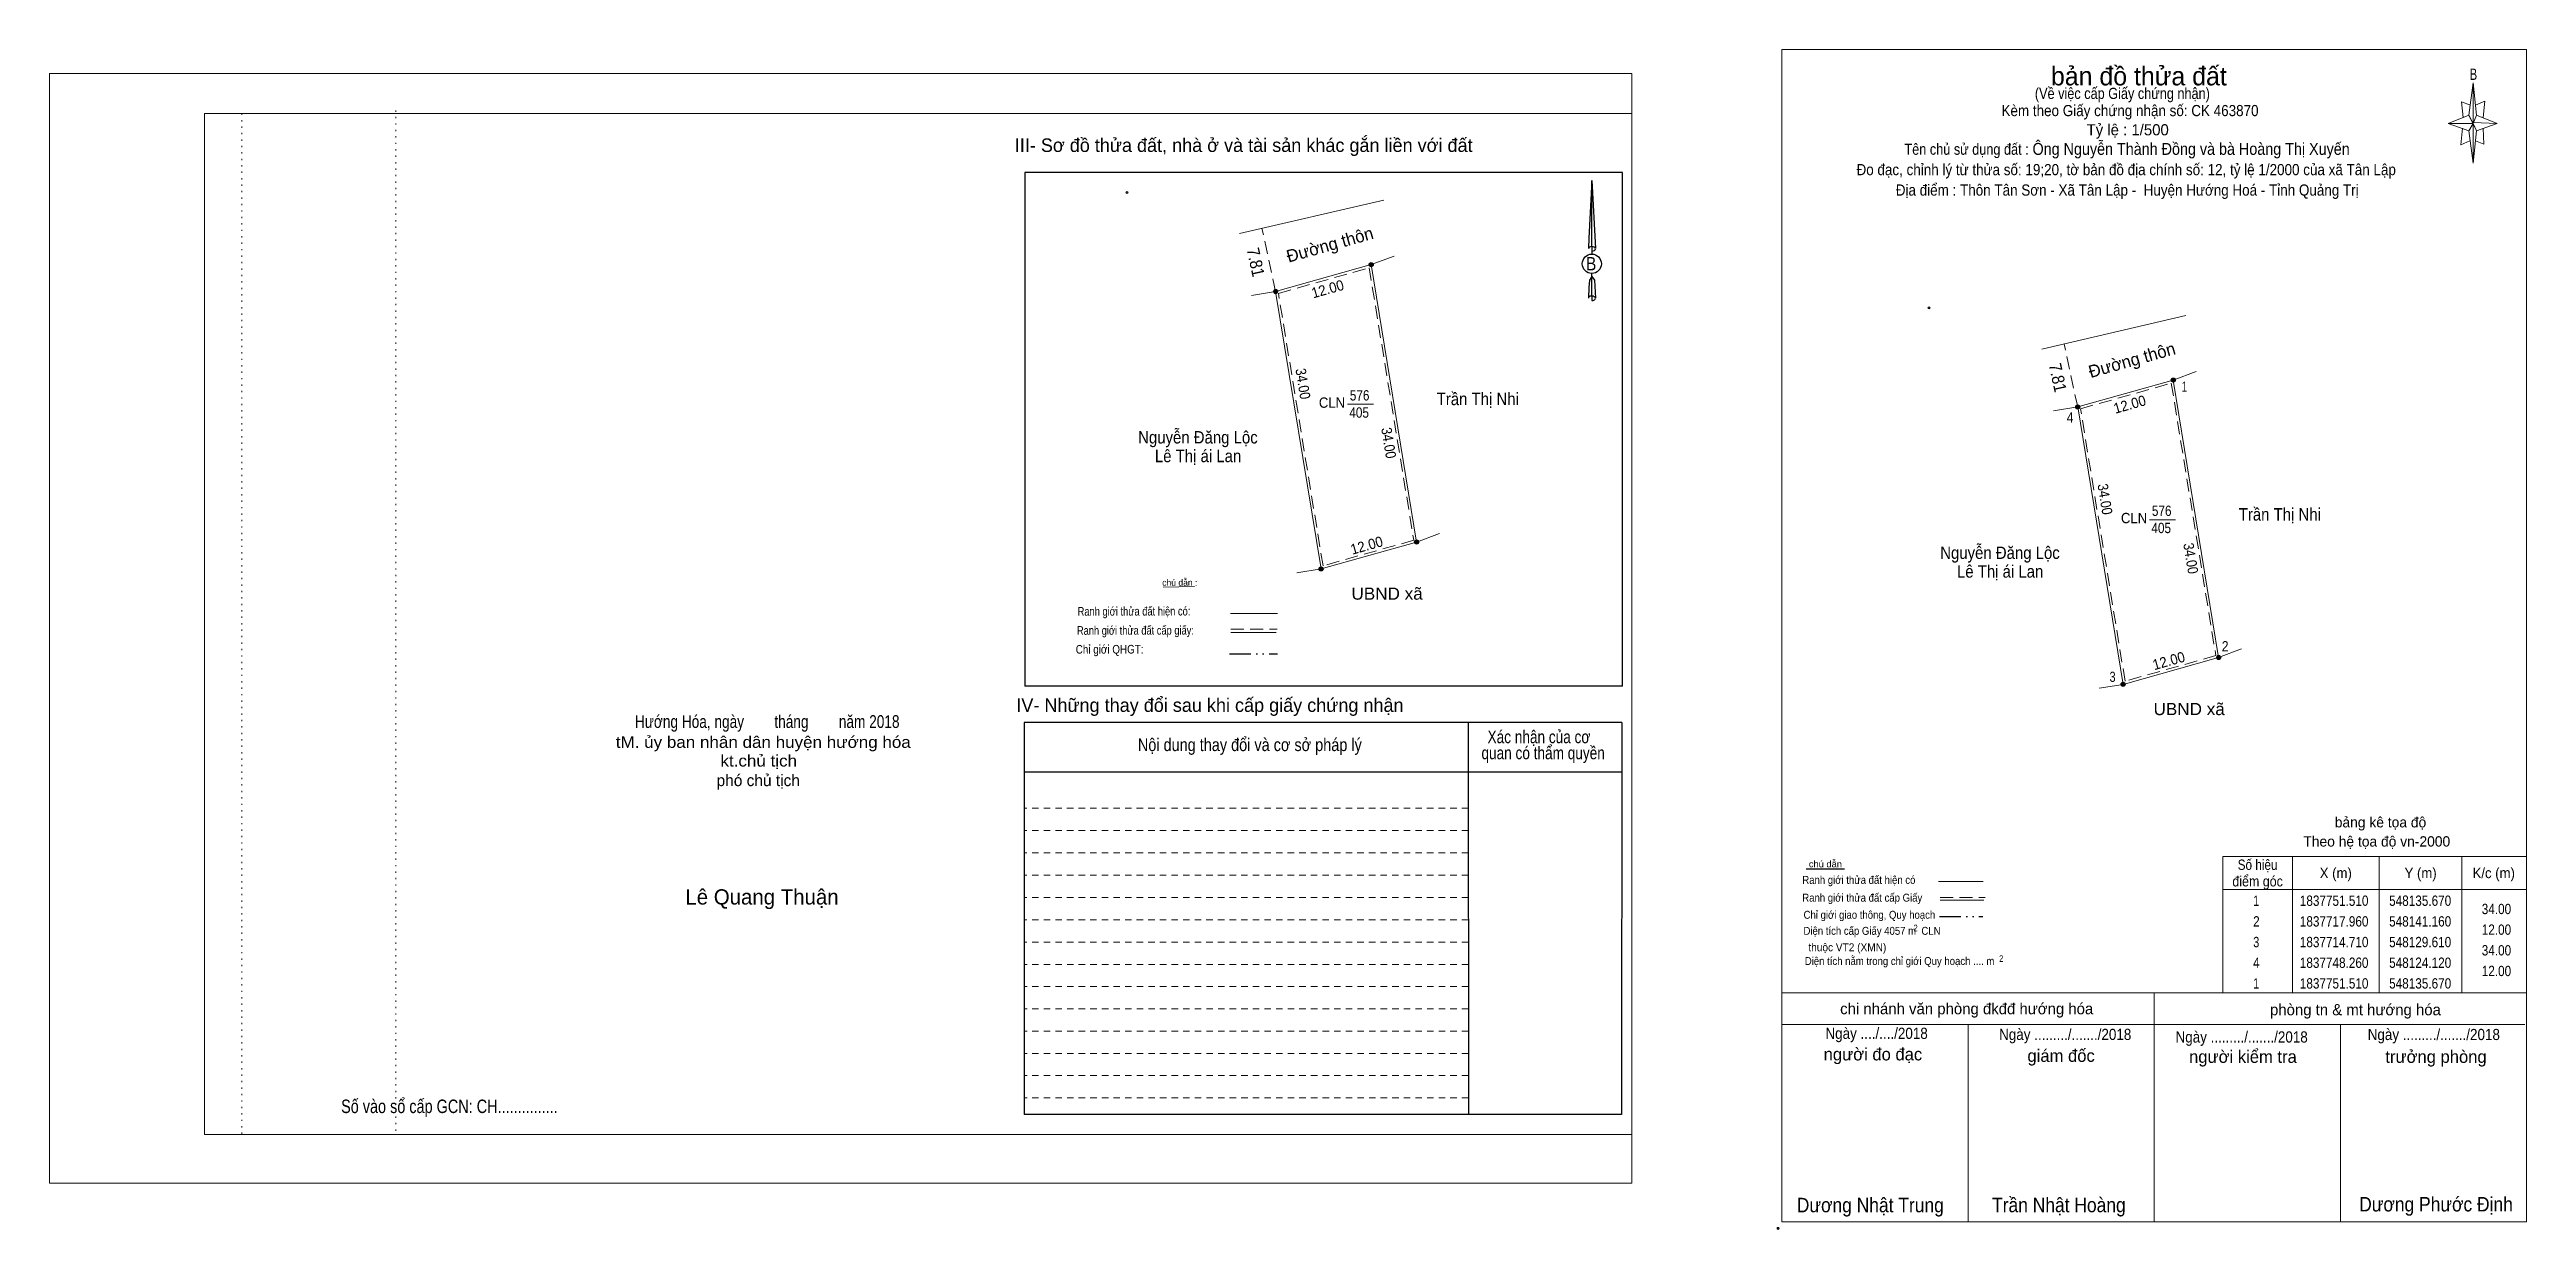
# Model space of a CAD drawing. Header units: metres. Extents: x 547668 to 548197, y 1837644 to 1837818.
# Drawn here: x 547667.6 to 547967.1, y 1837643.7 to 1837786.4 of the extents above; entities that cross this region are included whole.
import ezdxf
from ezdxf.enums import TextEntityAlignment as Align

# ---------------------------------------------------------------- set-up
doc = ezdxf.new("R2010")
doc.units = ezdxf.units.M
doc.header["$LTSCALE"] = 0.52
doc.header["$PDMODE"] = 32
doc.header["$PDSIZE"] = 0.26
for name, pattern in [('DASH_DOUBLE_DOT', [9.2, 5, -1.2, 0.3, -1.2, 0.3, -1.2]), ('DOTTED', [1.5, 0.3, -1.2]), ('MEDIUM_DASHED', [4.5, 3, -1.5]), ('SHORT_DASHED', [2.7, 1.5, -1.2])]:
    doc.linetypes.add(name, pattern=pattern)
for name, color, linetype, lineweight in [('1', 7, 'Continuous', 13), ('16', 7, 'Continuous', 25), ('18', 7, 'Continuous', 25), ('28', 7, 'SHORT_DASHED', 13), ('5', 7, 'DASH_DOUBLE_DOT', 13), ('55', 7, 'Continuous', 13), ('63', 7, 'Continuous', 13), ('7', 7, 'Continuous', 13)]:
    doc.layers.add(name, color=color, linetype=linetype, lineweight=lineweight)

msp = doc.modelspace()

# ---------------------------------------------------------------- texts
at = {"layer": '16', "width": 0.8}
for p in [(547893.21, 1837679.73), (547903.55, 1837676.03)]:
    msp.add_text('2', height=0.8, dxfattribs=at).set_placement(p, align=Align.CENTER)
at = {"layer": '18'}
for s, height, width, p in [('B', 1.61, 0.85, (547853.99, 1837759.66)), ('Hướng Hóa, ngày        tháng        năm 2018', 1.542, 0.8, (547754.38, 1837704.32)), ('tM. ủy ban nhân dân huyện hướng hóa', 1.398, 1.1, (547753.905, 1837701.91)), ('kt.chủ tịch', 1.398, 1.1, (547753.355, 1837699.65)), ('Số vào sổ cấp GCN: CH...............', 1.631, 0.8, (547715.96, 1837657.74))]:
    msp.add_text(s, height=height, dxfattribs=dict(at, width=width)).set_placement(p, align=Align.CENTER)
for s, height, p in [('phó chủ tịch', 1.398, (547753.295, 1837697.28)), ('Lê Quang Thuận', 1.845, (547753.75, 1837682.96))]:
    msp.add_text(s, height=height, dxfattribs=at).set_placement(p, align=Align.CENTER)
at = {"layer": '28'}
for s, p in [('III- Sơ đồ thửa đất, nhà ở và tài sản khác gắn liền với đất', (547811.98, 1837773.98)), ('IV- Những thay đổi sau khi cấp giấy chứng nhận', (547807.9, 1837706.26))]:
    msp.add_text(s, height=1.631, dxfattribs=at).set_placement(p, align=Align.CENTER)
for s, width, p in [('Xác nhận của cơ', 0.8, (547847.67, 1837702.47)), ('Nội dung thay đổi và cơ sở pháp lý', 0.85, (547812.72, 1837701.52)), (' quan có thẩm quyền', 0.8, (547847.95, 1837700.53))]:
    msp.add_text(s, height=1.538, dxfattribs=dict(at, width=width)).set_placement(p, align=Align.CENTER)
at = {"layer": '5'}
for s, height, width, p in [('Ranh giới thửa đất hiện có ', 0.96, 0.9, (547886.505, 1837685.46)), ('chú dẫn', 0.7999, 1.05, (547882.3, 1837687.46)), ('Ranh giới thửa đất cấp Giấy', 0.96, 0.9, (547886.76, 1837683.31)), ('Chỉ giới giao thông, Quy hoạch', 0.96, 0.9, (547887.62, 1837681.24)), ('Diện tích cấp Giấy 4057 m  CLN', 0.96, 0.9, (547887.935, 1837679.3)), ('Diện tích nằm trong chỉ giới Quy hoạch .... m', 0.96, 0.9, (547891.265, 1837675.65)), ('thuộc VT2 (XMN)', 0.96, 0.95, (547884.955, 1837677.31))]:
    msp.add_text(s, height=height, dxfattribs=dict(at, width=width)).set_placement(p, align=Align.CENTER)
at = {"layer": '55'}
for s, height, width, p in [('Ranh giới thửa đất hiện có:', 1.052, 0.8, (547798.7188, 1837717.9064)), ('Ranh giới thửa đất cấp giấy:', 1.048, 0.8, (547798.8938, 1837715.5969)), ('Chỉ giới QHGT:', 1.048, 0.85, (547795.7738, 1837713.3097))]:
    msp.add_text(s, height=height, rotation=0.135, dxfattribs=dict(at, width=width)).set_placement(p, align=Align.CENTER)
at = {"layer": '63'}
for s, width, p in [('điểm góc', 0.9, (547934.55, 1837685.15)), ('Số hiệu', 0.85, (547934.55, 1837687.15)), ('X (m)', 0.95, (547944, 1837686.15)), ('Y (m)', 0.95, (547954.255, 1837686.15)), ('K/c (m)', 0.95, (547963.095, 1837686.15)), (' 1', 0.75, (547934.2, 1837682.8)), ('1837751.510', 0.85, (547943.8, 1837682.8)), ('548135.670', 0.85, (547954.2, 1837682.8)), (' 2', 0.85, (547934.205, 1837680.3)), ('1837717.960', 0.85, (547943.8, 1837680.3)), ('548141.160', 0.85, (547954.2, 1837680.3)), (' 3', 0.8, (547934.195, 1837677.8)), ('1837714.710', 0.85, (547943.8, 1837677.8)), ('548129.610', 0.85, (547954.2, 1837677.8)), (' 4', 0.85, (547934.2, 1837675.3)), (' 1', 0.75, (547934.2, 1837672.8)), ('1837748.260', 0.85, (547943.8, 1837675.3)), ('1837751.510', 0.85, (547943.8, 1837672.8)), ('548124.120', 0.85, (547954.2, 1837675.3)), ('548135.670', 0.85, (547954.2, 1837672.8))]:
    msp.add_text(s, height=1.25, dxfattribs=dict(at, width=width)).set_placement(p, align=Align.CENTER)
at = {"layer": '63', "width": 0.85}
for s, p in [('34.00', (547965.2, 1837681.8)), ('12.00', (547965.2, 1837679.3)), ('34.00', (547965.2, 1837676.8)), ('12.00', (547965.2, 1837674.3))]:
    msp.add_text(s, height=1.25, dxfattribs=at).set_placement(p, align=Align.RIGHT)
at = {"layer": '7'}
for s, height, width, p in [('(Về việc cấp Giấy chứng nhận)', 1.35, 0.85, (547918.2, 1837780.39)), ('B', 1.378, 0.75, (547960.635, 1837782.69)), ('Kèm theo Giấy chứng nhận số: CK 463870', 1.35, 0.9, (547919.125, 1837778.31)), ('Đo đạc, chỉnh lý từ thửa số: 19;20, tờ bản đồ địa chính số: 12, tỷ lệ 1/2000 của xã Tân Lập', 1.35, 0.9, (547918.665, 1837771.17)), ('Tên chủ sử dụng đất :', 1.35, 0.85, (547899.365, 1837773.64)), ('Địa điểm : Thôn Tân Sơn - Xã Tân Lập -  Huyện Hướng Hoá - Tỉnh Quảng Trị ', 1.35, 0.9, (547919.015, 1837768.7)), ('1', 1.227, 0.75, (547925.705, 1837744.99)), ('CLN', 1.25, 0.95, (547822.655, 1837743.04)), ('405', 1.25, 0.85, (547825.935, 1837741.84)), ('576', 1.25, 0.85, (547825.995, 1837743.92)), ('Trần Thị Nhi', 1.5, 0.9, (547840.275, 1837743.36)), ('Nguyễn Đăng Lộc', 1.5, 0.9, (547806.445, 1837738.72)), ('4', 1.227, 0.9, (547911.88, 1837741.25)), ('Lê Thị ái Lan', 1.5, 0.9, (547806.465, 1837736.46)), ('576', 1.25, 0.85, (547922.955, 1837729.96)), ('Trần Thị Nhi', 1.5, 0.9, (547937.235, 1837729.4)), ('CLN', 1.25, 0.95, (547919.615, 1837729.08)), ('405', 1.25, 0.85, (547922.895, 1837727.88)), ('Nguyễn Đăng Lộc', 1.5, 0.9, (547903.405, 1837724.76)), ('Lê Thị ái Lan', 1.5, 0.9, (547903.425, 1837722.5)), ('UBND xã', 1.472, 1.05, (547829.315, 1837719.83)), ('2', 1.227, 0.9, (547930.625, 1837713.59)), ('3', 1.227, 0.8, (547917.015, 1837709.89)), ('UBND xã', 1.472, 1.05, (547926.275, 1837705.87)), ('Ngày ..../..../2018', 1.35, 0.9, (547888.49, 1837666.71)), ('Ngày ........./......./2018', 1.35, 0.9, (547911.29, 1837666.58)), ('Ngày ........./......./2018', 1.35, 0.9, (547955.85, 1837666.57)), ('Ngày ........./......./2018', 1.35, 0.9, (547932.62, 1837666.27)), ('Dương Nhật Trung', 1.75, 0.9, (547887.73, 1837645.74)), ('Trần Nhật Hoàng', 1.75, 0.9, (547910.525, 1837645.75)), ('Dương Phước Định', 1.75, 0.9, (547956.115, 1837645.84))]:
    msp.add_text(s, height=height, dxfattribs=dict(at, width=width)).set_placement(p, align=Align.CENTER)
for s, height, p in [('bản đồ thửa đất', 2.25, (547920.195, 1837782.03)), ('Tỷ lệ : 1/500', 1.35, (547918.845, 1837775.99)), ('bảng kê tọa độ', 1.25, (547949.405, 1837692.29)), ('Theo hệ tọa độ vn-2000', 1.25, (547948.955, 1837689.97)), ('chi nhánh văn phòng đkđđ hướng hóa', 1.35, (547899.38, 1837669.69)), ('phòng tn & mt hướng hóa', 1.35, (547946.375, 1837669.57)), ('người đo đạc', 1.5, (547888.045, 1837664.11)), ('giám đốc', 1.5, (547910.795, 1837663.93)), ('người kiểm tra', 1.5, (547932.775, 1837663.81)), ('trưởng phòng', 1.5, (547956.115, 1837663.81))]:
    msp.add_text(s, height=height, dxfattribs=at).set_placement(p, align=Align.CENTER)
at = {"layer": '7', "width": 0.9}
msp.add_text('Ông Nguyễn Thành Đồng và bà Hoàng Thị Xuyến', height=1.44, dxfattribs=at).set_placement((547907.34, 1837773.63))
at = {"layer": '7'}
for p in [(547817.4, 1837760.59), (547914.36, 1837746.63)]:
    msp.add_text('Đường thôn', height=1.5, rotation=15.716, dxfattribs=at).set_placement(p)
at = {"layer": '7', "width": 0.9}
for p in [(547812.33, 1837762.21), (547909.29, 1837748.25)]:
    msp.add_text('7.81', height=1.5, rotation=282.184, dxfattribs=at).set_placement(p)
at = {"layer": '7'}
for s, rotation, width, p in [('12.00', 15.716, 0.95, (547822.2957, 1837756.8091)), ('34.00', 279.293, 0.9, (547818.5299, 1837745.8459)), ('12.00', 15.716, 0.95, (547919.2557, 1837742.8491)), ('34.00', 279.293, 0.9, (547828.8999, 1837738.6859)), ('34.00', 279.293, 0.9, (547915.4899, 1837731.8859)), ('12.00', 15.716, 0.95, (547827.0157, 1837725.7991)), ('34.00', 279.293, 0.9, (547925.8599, 1837724.7259)), ('12.00', 15.716, 0.95, (547923.9757, 1837711.8391))]:
    msp.add_text(s, height=1.25, rotation=rotation, dxfattribs=dict(at, width=width)).set_placement(p, align=Align.CENTER)
msp.add_text('chú dẫn :', height=0.7747, rotation=359.974, dxfattribs=at).set_placement((547804.2548, 1837721.5089), align=Align.CENTER)

# ---------------------------------------------------------------- hatches: boundary and pattern name
at = {"layer": '7'}
for points in [[(547827.6353, 1837760.35, 1), (547827.1447, 1837760.35, 1)], [(547816.0853, 1837757.1, 1), (547815.5947, 1837757.1, 1)], [(547924.5953, 1837746.39, 1), (547924.1047, 1837746.39, 1)], [(547913.0453, 1837743.14, 1), (547912.5547, 1837743.14, 1)], [(547833.1253, 1837726.8, 1), (547832.6347, 1837726.8, 1)], [(547821.5753, 1837723.55, 1), (547821.0847, 1837723.55, 1)], [(547821.5753, 1837723.55, 1), (547821.0847, 1837723.55, 1)], [(547930.0853, 1837712.84, 1), (547929.5947, 1837712.84, 1)], [(547918.5353, 1837709.59, 1), (547918.0447, 1837709.59, 1)], [(547918.5353, 1837709.59, 1), (547918.0447, 1837709.59, 1)]]:
    msp.add_hatch(color=256, dxfattribs=at).paths.add_polyline_path(points)

# ---------------------------------------------------------------- linework, layer by layer
at = {"layer": '1'}
for p, q in [((547686.37, 1837778.62), (547858.89, 1837778.62)), ((547686.37, 1837655.14), (547686.37, 1837778.62)), ((547858.89, 1837778.62), (547858.89, 1837654.1)), ((547686.37, 1837655.14), (547858.89, 1837655.14))]:
    msp.add_line(p, q, dxfattribs=at)
at = {"layer": '1', "linetype": 'DOTTED'}
for p, q in [((547690.85, 1837778.62), (547690.85, 1837655.14)), ((547709.47, 1837779), (547709.47, 1837655.49))]:
    msp.add_line(p, q, dxfattribs=at)
at = {"layer": '1'}
msp.add_lwpolyline([(547667.62, 1837649.27), (547858.89, 1837649.27), (547858.89, 1837783.47), (547667.62, 1837783.47)], close=True, dxfattribs=at)
msp.add_lwpolyline([(547693.36, 1837778.62), (547858.89, 1837778.62), (547858.89, 1837655.14), (547693.36, 1837655.14)], dxfattribs=at)
at = {"layer": '16'}
msp.add_line((547884.6, 1837687.22), (547879.98, 1837687.22), dxfattribs=at)
at = {"layer": '18'}
for p, q in [((547854.05, 1837770.53), (547854.51, 1837762.3)), ((547854.05, 1837770.53), (547854.51, 1837762.3)), ((547854.05, 1837770.53), (547854.51, 1837762.3)), ((547853.7, 1837763.55), (547853.65, 1837762.31)), ((547854.05, 1837762.53), (547854.05, 1837762.24)), ((547854.05, 1837762.24), (547854.05, 1837762.01)), ((547854.05, 1837762.01), (547854.05, 1837761.69)), ((547854.05, 1837762.01), (547854.05, 1837761.69)), ((547854.05, 1837762.01), (547854.05, 1837761.69)), ((547854.51, 1837762.3), (547854.51, 1837762.31)), ((547854.05, 1837758.91), (547854.05, 1837759.26)), ((547854.05, 1837758.91), (547854.05, 1837759.26)), ((547854.05, 1837758.91), (547854.05, 1837759.26)), ((547854.05, 1837758.91), (547854.37, 1837758.46)), ((547854.05, 1837758.91), (547854.37, 1837758.46)), ((547854.05, 1837758.91), (547854.37, 1837758.46)), ((547854.37, 1837758.46), (547854.51, 1837756.3)), ((547854.37, 1837758.46), (547854.51, 1837756.3)), ((547854.37, 1837758.46), (547854.51, 1837756.3)), ((547854.05, 1837756.57), (547854.05, 1837756.25)), ((547854.05, 1837756.25), (547854.05, 1837756.01)), ((547854.51, 1837756.3), (547854.51, 1837756.32))]:
    msp.add_line(p, q, dxfattribs=at)
for points in [[(547854.05, 1837762.53), (547854.05, 1837770.53), (547853.7, 1837763.55)], [(547854.05, 1837756.57), (547854.05, 1837758.91), (547853.79, 1837758.46), (547853.7, 1837757.58), (547853.65, 1837756.32)]]:
    msp.add_lwpolyline(points, dxfattribs=at)
msp.add_ellipse((547854.0688, 1837760.4524), major_axis=(0, 1.1725), ratio=0.983453, dxfattribs=at)
for centre, start_param, end_param in [((547854.0693, 1837762.2592), 1.57079633, 3.07445202), ((547854.0693, 1837762.2592), 0.06714063, 1.57079633), ((547854.0693, 1837762.2592), 4.71238898, 6.28318531), ((547854.0693, 1837756.2748), 2.49106941, 3.07427841), ((547854.0693, 1837756.2748), 1.57079633, 2.49106941), ((547854.0693, 1837756.2748), 0.06714063, 1.57079633), ((547854.0693, 1837756.2748), 4.71238898, 6.28318531)]:
    msp.add_ellipse(centre, major_axis=(0.4227, 0), ratio=0.655448, start_param=start_param, end_param=end_param, dxfattribs=at)
at = {"layer": '28', "linetype": 'Continuous', "lineweight": 25}
for p, q in [((547857.76, 1837709.39), (547785.51, 1837709.39)), ((547839.12, 1837704.99), (547839.14, 1837657.56)), ((547857.7, 1837704.99), (547857.67, 1837657.56)), ((547857.67, 1837698.98), (547785.46, 1837698.98)), ((547857.67, 1837657.56), (547785.46, 1837657.56))]:
    msp.add_line(p, q, dxfattribs=at)
at = {"layer": '28'}
for p, q in [((547839.13, 1837694.61), (547785.46, 1837694.61)), ((547839.13, 1837691.92), (547785.46, 1837691.92)), ((547839.13, 1837689.2), (547785.46, 1837689.2)), ((547839.13, 1837686.52), (547785.46, 1837686.52)), ((547839.13, 1837683.83), (547785.46, 1837683.83)), ((547839.13, 1837681.13), (547785.46, 1837681.13)), ((547839.13, 1837678.4), (547785.46, 1837678.4)), ((547839.14, 1837675.72), (547785.46, 1837675.72)), ((547839.14, 1837673.05), (547785.46, 1837673.05)), ((547839.14, 1837670.36), (547785.46, 1837670.36)), ((547839.14, 1837667.64), (547785.46, 1837667.64)), ((547839.14, 1837664.94), (547785.46, 1837664.94)), ((547839.14, 1837662.27), (547785.46, 1837662.27)), ((547839.14, 1837659.58), (547785.46, 1837659.58))]:
    msp.add_line(p, q, dxfattribs=at)
at = {"layer": '28', "linetype": 'Continuous', "lineweight": 25}
for points in [[(547857.76, 1837709.39), (547857.76, 1837771.49), (547785.51, 1837771.49), (547785.51, 1837709.39)], [(547857.7, 1837704.99), (547785.46, 1837704.99), (547785.46, 1837657.56)]]:
    msp.add_lwpolyline(points, dxfattribs=at)
at = {"layer": '5', "lineweight": 25}
for p, q in [((547810.26, 1837713.27), (547816.08, 1837713.27)), ((547896.08, 1837681.52), (547901.32, 1837681.52))]:
    msp.add_line(p, q, dxfattribs=at)
at = {"layer": '5', "linetype": 'Continuous'}
for p, q in [((547895.98, 1837685.73), (547901.36, 1837685.73)), ((547896.18, 1837683.49), (547901.45, 1837683.49))]:
    msp.add_line(p, q, dxfattribs=at)
at = {"layer": '5', "linetype": 'MEDIUM_DASHED'}
msp.add_line((547896.18, 1837683.81), (547901.62, 1837683.81), dxfattribs=at)
at = {"layer": '55'}
for p, q in [((547810.39, 1837718.17), (547816.08, 1837718.17)), ((547810.44, 1837715.88), (547815.89, 1837715.88)), ((547810.44, 1837715.88), (547815.89, 1837715.88))]:
    msp.add_line(p, q, dxfattribs=at)
at = {"layer": '55', "linetype": 'MEDIUM_DASHED'}
msp.add_line((547810.43, 1837716.27), (547816.01, 1837716.27), dxfattribs=at)
at = {"layer": '63'}
for p, q in [((547938.75, 1837688.77), (547938.75, 1837672.27)), ((547949.25, 1837688.77), (547949.25, 1837672.27)), ((547959.25, 1837688.77), (547959.25, 1837672.27)), ((547930.35, 1837684.77), (547967.05, 1837684.77))]:
    msp.add_line(p, q, dxfattribs=at)
msp.add_lwpolyline([(547930.35, 1837688.77), (547967.05, 1837688.77), (547967.05, 1837672.27), (547930.35, 1837672.27)], close=True, dxfattribs=at)
at = {"layer": '7'}
for p, q in [((547960.1, 1837778.44), (547960.6, 1837782.34)), ((547960.1, 1837776.54), (547957.6, 1837777.44)), ((547961, 1837776.54), (547960.6, 1837772.64)), ((547961, 1837778.44), (547963.5, 1837777.44)), ((547961.8, 1837776.84), (547961.9, 1837774.94)), ((547961.9, 1837774.94), (547960.9, 1837775.34)), ((547811.49, 1837764.1), (547828.93, 1837768.16)), ((547827.39, 1837760.35), (547830.15, 1837761.39)), ((547815.84, 1837757.1), (547812.93, 1837756.63)), ((547908.45, 1837750.14), (547925.89, 1837754.2)), ((547924.35, 1837746.39), (547927.11, 1837747.43)), ((547824.51, 1837743.46), (547827.67, 1837743.46)), ((547912.8, 1837743.14), (547909.89, 1837742.67)), ((547832.88, 1837726.8), (547835.64, 1837727.84)), ((547921.47, 1837729.5), (547924.63, 1837729.5)), ((547821.33, 1837723.55), (547818.42, 1837723.08)), ((547802.25, 1837721.35), (547806.02, 1837721.42)), ((547929.84, 1837712.84), (547932.6, 1837713.88)), ((547918.29, 1837709.59), (547915.38, 1837709.12)), ((547877.05, 1837672.27), (547967.05, 1837672.27)), ((547877.05, 1837672.27), (547967.05, 1837672.27)), ((547877.05, 1837672.27), (547967.05, 1837672.27)), ((547922.05, 1837644.57), (547922.05, 1837672.27)), ((547877.05, 1837668.47), (547966.85, 1837668.47)), ((547899.55, 1837644.57), (547899.55, 1837668.47)), ((547944.55, 1837644.57), (547944.55, 1837668.47)), ((547967.05, 1837644.57), (547877.05, 1837644.57))]:
    msp.add_line(p, q, dxfattribs=at)
at = {"layer": '7', "linetype": 'MEDIUM_DASHED'}
for p, q in [((547815.84, 1837757.1), (547814.19, 1837764.73)), ((547912.8, 1837743.14), (547911.15, 1837750.77))]:
    msp.add_line(p, q, dxfattribs=at)
at = {"layer": '7'}
for points in [[(547877.05, 1837786.37), (547967.05, 1837786.37), (547967.05, 1837644.57), (547877.05, 1837644.57)], [(547960.6, 1837782.34), (547961, 1837778.44), (547960.6, 1837777.44)], [(547960.6, 1837777.44), (547957.6, 1837777.44), (547960.1, 1837778.44), (547961, 1837776.54), (547963.5, 1837777.44), (547960.6, 1837777.54)], [(547960.6, 1837777.44), (547960.6, 1837772.64), (547960.1, 1837776.54)], [(547821.33, 1837723.55), (547815.84, 1837757.1), (547827.39, 1837760.35), (547832.88, 1837726.8)], [(547827.39, 1837760.35), (547832.88, 1837726.8), (547821.33, 1837723.55), (547815.84, 1837757.1)], [(547918.29, 1837709.59), (547912.8, 1837743.14), (547924.35, 1837746.39), (547929.84, 1837712.84)], [(547924.35, 1837746.39), (547929.84, 1837712.84), (547918.29, 1837709.59), (547912.8, 1837743.14)]]:
    msp.add_lwpolyline(points, close=True, dxfattribs=at)
for points in [[(547960.3, 1837779.64), (547959.2, 1837780.04), (547959.4, 1837778.14)], [(547960.9, 1837779.64), (547962, 1837780.14), (547961.8, 1837778.14)], [(547960.6, 1837777.44), (547960.1, 1837778.44), (547957.6, 1837777.44)], [(547959.3, 1837776.84), (547959.1, 1837774.84), (547960.2, 1837775.34)], [(547960.6, 1837777.44), (547961, 1837776.54), (547963.5, 1837777.44)]]:
    msp.add_lwpolyline(points, dxfattribs=at)
at = {"layer": '7', "linetype": 'MEDIUM_DASHED'}
for points in [[(547827.15, 1837759.97), (547832.54, 1837727.02), (547821.57, 1837723.93), (547816.18, 1837756.88)], [(547924.11, 1837746.01), (547929.5, 1837713.06), (547918.53, 1837709.97), (547913.14, 1837742.92)]]:
    msp.add_lwpolyline(points, close=True, dxfattribs=at)
at = {"layer": '7', "lineweight": 25}
for centre in [(547827.39, 1837760.35), (547815.84, 1837757.1), (547924.35, 1837746.39), (547912.8, 1837743.14), (547832.88, 1837726.8), (547821.33, 1837723.55), (547821.33, 1837723.55), (547929.84, 1837712.84), (547918.29, 1837709.59), (547918.29, 1837709.59)]:
    msp.add_circle(centre, 0.2453, dxfattribs=at)
at = {"layer": '7'}
for p in [(547797.87, 1837769.08), (547894.83, 1837755.12), (547876.58, 1837643.79)]:
    msp.add_point(p, dxfattribs=at)

msp.set_redraw_order([(e.dxf.handle, doc.entitydb.next_handle()) for e in msp.query("TEXT MTEXT ATTDEF DIMENSION ARC_DIMENSION")])  # texts and dimensions are drawn at this point

doc.saveas('drawing.dxf')
